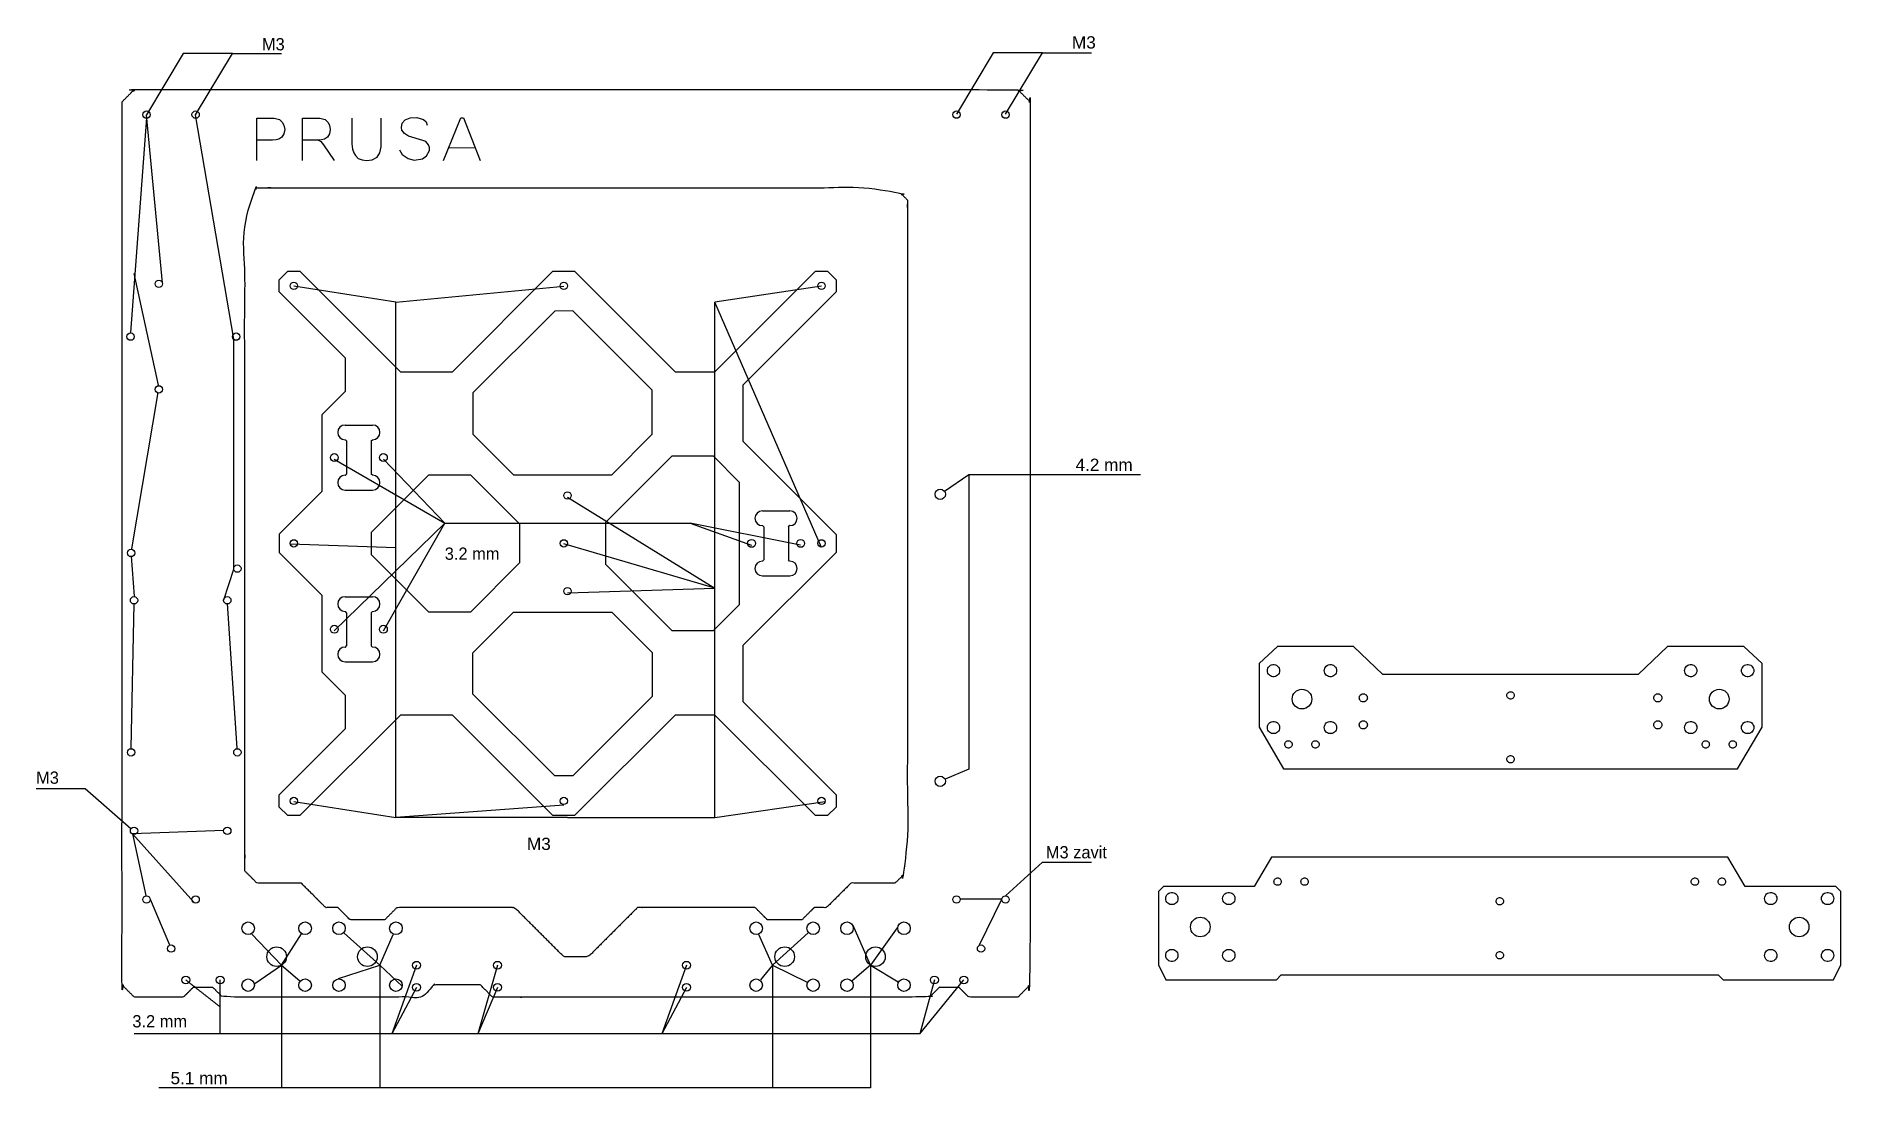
# Model space of a CAD drawing. Header units: millimetres. Extents: x -35 to 700, y -37 to 392.
import ezdxf

# ---------------------------------------------------------------- set-up
doc = ezdxf.new("R2010")
doc.units = ezdxf.units.MM
doc.header["$MEASUREMENT"] = 0
doc.layers.get('0').update_dxf_attribs({"true_color": 0xffffff})
doc.layers.add('diry a zavity', color=5, linetype='Continuous', lineweight=25, true_color=0x0000ff)
doc.layers.add('M3', color=3, linetype='Continuous', lineweight=25, true_color=0x00ff00)
doc.styles.get("Standard").update_dxf_attribs({"font": ''})
doc.styles.add('textstyle0', font='')
doc.styles.add('textstyle1', font='')
doc.styles.add('textstyle10', font='')
doc.styles.add('textstyle11', font='')
doc.styles.add('textstyle12', font='')
doc.styles.add('textstyle2', font='')
doc.styles.add('textstyle3', font='')
doc.styles.add('textstyle4', font='')
doc.styles.add('textstyle9', font='')
doc.styles.get('Standard').set_extended_font_data('txt')
doc.styles.get('textstyle0').set_extended_font_data('standard')
doc.styles.get('textstyle1').set_extended_font_data('standard')
doc.styles.get('textstyle10').set_extended_font_data('standard')
doc.styles.get('textstyle11').set_extended_font_data('standard')
doc.styles.get('textstyle12').set_extended_font_data('standard')
doc.styles.get('textstyle2').set_extended_font_data('standard')
doc.styles.get('textstyle3').set_extended_font_data('standard')
doc.styles.get('textstyle4').set_extended_font_data('standard')
doc.styles.get('textstyle9').set_extended_font_data('standard')
doc.dimstyles.get("Standard").update_dxf_attribs({"dimtxt": 0.18, "dimasz": 0.18, "dimexe": 0.18, "dimexo": 0.0625, "dimgap": 0.09, "dimtad": 1, "dimtxsty": 'Standard', "dimcen": 2.5, "dimadec": 0, "dimazin": 0, "dimtfac": 1, "dimtmove": 0, "dimatfit": 3, "dimfxl": 1, "dimarcsym": 0})

msp = doc.modelspace()

# ---------------------------------------------------------------- texts
at = {"layer": 'diry a zavity', "color": 3, "true_color": 0x00ff00, "char_height": 5, "width": 30.3916, "attachment_point": 1, "line_spacing_factor": 0.963855}
for s, insert, style in [('\\ftextstyle5;M3', (57, 391), 'textstyle12'), ('\\fHelvetica;M3', (387.05, 391.75), 'textstyle2'), ('\\ftextstyle4;M3', (-35, 92), 'textstyle11'), ('\\fHelvetica;M3', (165, 65), 'textstyle3')]:
    msp.add_mtext(s, dxfattribs=dict(at, insert=insert, style=style))
at = {"layer": 'diry a zavity', "char_height": 5, "attachment_point": 1, "line_spacing_factor": 0.963855}
for s, insert, width, style in [('\\fHelvetica;4.2 mm', (388.5, 219.55), 27.741, 'textstyle0'), ('\\ftextstyle1;3.2 mm', (131.5, 183.31), 27.741, 'textstyle4'), ('\\ftextstyle3;M3 zavit', (376.4, 61.59), 30.3916, 'textstyle10'), ('\\ftextstyle2;3.2 mm', (4.21, -7.32), 27.741, 'textstyle9'), ('\\fHelvetica;5.1 mm', (19.78, -30.48), 27.6807, 'textstyle1')]:
    msp.add_mtext(s, dxfattribs=dict(at, insert=insert, width=width, style=style))

# ---------------------------------------------------------------- linework, layer by layer
for p, q in [((143.93, 346.2), (133.08, 346.19)), ((64, 292.49), (67.51, 296)), ((67.51, 296), (72.49, 296)), ((72.49, 296), (113.49, 255)), ((134.6, 255), (175.6, 296)), ((175.6, 296), (184.4, 296)), ((184.4, 296), (225.4, 255)), ((241.51, 255), (282.51, 296)), ((282.51, 296), (287.49, 296)), ((287.49, 296), (291, 292.49)), ((64, 287.51), (64, 292.49)), ((91, 260.51), (64, 287.51)), ((291, 287.51), (253, 249.51)), ((291, 292.49), (291, 287.51)), ((176.32, 279.73), (143, 246.42)), ((183.68, 279.75), (176.32, 279.73)), ((216, 247.43), (183.68, 279.75)), ((91, 247), (91, 260.51)), ((113.49, 255), (134.6, 255)), ((225.4, 255), (241.51, 255)), ((81.5, 237.5), (91, 247)), ((143, 246.42), (143, 229.57)), ((216, 229.49), (216, 247.43)), ((253, 249.51), (253, 226.67)), ((81.5, 206.24), (81.5, 237.5)), ((90.9, 233.25), (102.1, 233.25)), ((143, 229.57), (159.57, 213)), ((199.51, 213), (216, 229.49)), ((90.9, 227.25), (91, 227.25)), ((91.5, 226.75), (91, 227.25)), ((91.5, 226.75), (91.5, 213.25)), ((101.5, 226.75), (102, 227.25)), ((101.5, 226.75), (101.5, 213.25)), ((102.1, 227.25), (102, 227.25)), ((253, 226.67), (291, 188.67)), ((91, 212.75), (91.5, 213.25)), ((102, 212.75), (101.5, 213.25)), ((224.01, 220.53), (197, 193.51)), ((240.99, 220.53), (224.01, 220.53)), ((251.5, 210.01), (240.99, 220.53)), ((64, 188.74), (81.5, 206.24)), ((90.9, 212.75), (91, 212.75)), ((90.9, 206.75), (102.1, 206.75)), ((101.5, 189.5), (125, 213)), ((102.1, 212.75), (102, 212.75)), ((125, 213), (141.98, 213)), ((141.98, 213), (162, 192.98)), ((159.57, 213), (199.51, 213)), ((251.5, 210.01), (251.5, 159.99)), ((162, 192.98), (162, 177.02)), ((197, 193.51), (197, 176.49)), ((260.9, 198.25), (272.1, 198.25)), ((260.9, 192.25), (261, 192.25)), ((261.5, 191.75), (261, 192.25)), ((261.5, 191.75), (261.5, 178.25)), ((271.5, 191.75), (272, 192.25)), ((271.5, 191.75), (271.5, 178.25)), ((272.1, 192.25), (272, 192.25)), ((64, 188.74), (64, 181.26)), ((101.5, 189.5), (101.5, 180.5)), ((291, 188.67), (291, 181.33)), ((81.5, 163.76), (64, 181.26)), ((125, 157), (101.5, 180.5)), ((162, 177.02), (141.98, 157)), ((197, 176.49), (224.01, 149.47)), ((291, 181.33), (253, 143.33)), ((260.9, 177.75), (261, 177.75)), ((261, 177.75), (261.5, 178.25)), ((272, 177.75), (271.5, 178.25)), ((272.1, 177.75), (272, 177.75)), ((260.9, 171.75), (272.1, 171.75)), ((81.5, 132.5), (81.5, 163.76)), ((90.9, 163.25), (102.1, 163.25)), ((90.9, 157.25), (91, 157.25)), ((91.5, 156.75), (91, 157.25)), ((91.5, 156.75), (91.5, 143.25)), ((101.5, 156.75), (102, 157.25)), ((101.5, 156.75), (101.5, 143.25)), ((102.1, 157.25), (102, 157.25)), ((141.98, 157), (125, 157)), ((143, 140.43), (159.57, 157)), ((159.57, 157), (199.51, 157)), ((199.51, 157), (216, 140.51)), ((240.99, 149.47), (251.5, 159.99)), ((224.01, 149.47), (240.99, 149.47)), ((90.9, 142.75), (91, 142.75)), ((91, 142.75), (91.5, 143.25)), ((102, 142.75), (101.5, 143.25)), ((102.1, 142.75), (102, 142.75)), ((143, 123.58), (143, 140.43)), ((216, 140.51), (216, 122.57)), ((253, 143.33), (253, 120.49)), ((470.75, 143.03), (463.25, 136.03)), ((501.75, 143.03), (470.75, 143.03)), ((513.75, 131.53), (501.75, 143.03)), ((629.75, 143.03), (617.75, 131.53)), ((660.75, 143.03), (629.75, 143.03)), ((668.25, 136.03), (660.75, 143.03)), ((91, 123), (81.5, 132.5)), ((90.9, 136.75), (102.1, 136.75)), ((463.25, 136.03), (463.25, 110.03)), ((466.65, 133.13), (466.7, 133.65)), ((466.7, 132.61), (466.65, 133.13)), ((466.7, 133.65), (466.86, 134.14)), ((466.86, 132.11), (466.7, 132.61)), ((466.86, 134.14), (467.13, 134.6)), ((467.13, 134.6), (467.48, 134.98)), ((467.48, 134.98), (467.9, 135.29)), ((467.9, 135.29), (468.38, 135.5)), ((468.38, 135.5), (468.89, 135.61)), ((468.89, 135.61), (469.41, 135.61)), ((469.41, 135.61), (469.92, 135.5)), ((469.92, 135.5), (470.4, 135.29)), ((470.4, 135.29), (470.82, 134.98)), ((470.82, 134.98), (471.17, 134.6)), ((471.17, 134.6), (471.43, 134.14)), ((471.43, 134.14), (471.59, 133.65)), ((471.59, 132.61), (471.43, 132.11)), ((471.59, 133.65), (471.65, 133.13)), ((471.65, 133.13), (471.59, 132.61)), ((489.85, 133.13), (489.9, 133.65)), ((489.9, 132.61), (489.85, 133.13)), ((489.9, 133.65), (490.06, 134.14)), ((490.06, 132.11), (489.9, 132.61)), ((490.06, 134.14), (490.33, 134.6)), ((490.33, 134.6), (490.68, 134.98)), ((490.68, 134.98), (491.1, 135.29)), ((491.1, 135.29), (491.58, 135.5)), ((491.58, 135.5), (492.09, 135.61)), ((492.09, 135.61), (492.61, 135.61)), ((492.61, 135.61), (493.12, 135.5)), ((493.12, 135.5), (493.6, 135.29)), ((493.6, 135.29), (494.02, 134.98)), ((494.02, 134.98), (494.37, 134.6)), ((494.37, 134.6), (494.63, 134.14)), ((494.63, 134.14), (494.79, 133.65)), ((494.79, 132.61), (494.63, 132.11)), ((494.79, 133.65), (494.85, 133.13)), ((494.85, 133.13), (494.79, 132.61)), ((636.65, 133.13), (636.7, 133.65)), ((636.7, 132.61), (636.65, 133.13)), ((636.7, 133.65), (636.86, 134.14)), ((636.86, 132.11), (636.7, 132.61)), ((636.86, 134.14), (637.13, 134.6)), ((637.13, 134.6), (637.48, 134.98)), ((637.48, 134.98), (637.9, 135.29)), ((637.9, 135.29), (638.38, 135.5)), ((638.38, 135.5), (638.89, 135.61)), ((638.89, 135.61), (639.41, 135.61)), ((639.41, 135.61), (639.92, 135.5)), ((639.92, 135.5), (640.4, 135.29)), ((640.4, 135.29), (640.82, 134.98)), ((640.82, 134.98), (641.17, 134.6)), ((641.17, 134.6), (641.43, 134.14)), ((641.43, 134.14), (641.59, 133.65)), ((641.59, 132.61), (641.43, 132.11)), ((641.59, 133.65), (641.65, 133.13)), ((641.65, 133.13), (641.59, 132.61)), ((659.85, 133.13), (659.9, 133.65)), ((659.9, 132.61), (659.85, 133.13)), ((659.9, 133.65), (660.06, 134.14)), ((660.06, 132.11), (659.9, 132.61)), ((660.06, 134.14), (660.33, 134.6)), ((660.33, 134.6), (660.68, 134.98)), ((660.68, 134.98), (661.1, 135.29)), ((661.1, 135.29), (661.58, 135.5)), ((661.58, 135.5), (662.09, 135.61)), ((662.09, 135.61), (662.61, 135.61)), ((662.61, 135.61), (663.12, 135.5)), ((663.12, 135.5), (663.6, 135.29)), ((663.6, 135.29), (664.02, 134.98)), ((664.02, 134.98), (664.37, 134.6)), ((664.37, 134.6), (664.63, 134.14)), ((664.63, 134.14), (664.79, 133.65)), ((664.79, 132.61), (664.63, 132.11)), ((664.79, 133.65), (664.85, 133.13)), ((664.85, 133.13), (664.79, 132.61)), ((668.25, 110.03), (668.25, 136.03)), ((467.13, 131.66), (466.86, 132.11)), ((467.48, 131.27), (467.13, 131.66)), ((467.9, 130.96), (467.48, 131.27)), ((468.38, 130.75), (467.9, 130.96)), ((468.89, 130.64), (468.38, 130.75)), ((469.41, 130.64), (468.89, 130.64)), ((469.92, 130.75), (469.41, 130.64)), ((470.4, 130.96), (469.92, 130.75)), ((470.82, 131.27), (470.4, 130.96)), ((471.17, 131.66), (470.82, 131.27)), ((471.43, 132.11), (471.17, 131.66)), ((490.33, 131.66), (490.06, 132.11)), ((490.68, 131.27), (490.33, 131.66)), ((491.1, 130.96), (490.68, 131.27)), ((491.58, 130.75), (491.1, 130.96)), ((492.09, 130.64), (491.58, 130.75)), ((492.61, 130.64), (492.09, 130.64)), ((493.12, 130.75), (492.61, 130.64)), ((493.6, 130.96), (493.12, 130.75)), ((494.02, 131.27), (493.6, 130.96)), ((494.37, 131.66), (494.02, 131.27)), ((494.63, 132.11), (494.37, 131.66)), ((617.75, 131.53), (513.75, 131.53)), ((637.13, 131.66), (636.86, 132.11)), ((637.48, 131.27), (637.13, 131.66)), ((637.9, 130.96), (637.48, 131.27)), ((638.38, 130.75), (637.9, 130.96)), ((638.89, 130.64), (638.38, 130.75)), ((639.41, 130.64), (638.89, 130.64)), ((639.92, 130.75), (639.41, 130.64)), ((640.4, 130.96), (639.92, 130.75)), ((640.82, 131.27), (640.4, 130.96)), ((641.17, 131.66), (640.82, 131.27)), ((641.43, 132.11), (641.17, 131.66)), ((660.33, 131.66), (660.06, 132.11)), ((660.68, 131.27), (660.33, 131.66)), ((661.1, 130.96), (660.68, 131.27)), ((661.58, 130.75), (661.1, 130.96)), ((662.09, 130.64), (661.58, 130.75)), ((662.61, 130.64), (662.09, 130.64)), ((663.12, 130.75), (662.61, 130.64)), ((663.6, 130.96), (663.12, 130.75)), ((664.02, 131.27), (663.6, 130.96)), ((664.37, 131.66), (664.02, 131.27)), ((664.63, 132.11), (664.37, 131.66)), ((91, 109.49), (91, 123)), ((176.32, 90.27), (143, 123.58)), ((216, 122.57), (183.68, 90.25)), ((253, 120.49), (291, 82.49)), ((504.1, 122.03), (504.13, 122.37)), ((504.13, 121.68), (504.1, 122.03)), ((504.13, 122.37), (504.24, 122.7)), ((504.24, 121.35), (504.13, 121.68)), ((504.24, 122.7), (504.41, 123)), ((504.41, 121.06), (504.24, 121.35)), ((504.41, 123), (504.64, 123.25)), ((504.64, 120.8), (504.41, 121.06)), ((504.64, 123.25), (504.92, 123.45)), ((504.92, 120.6), (504.64, 120.8)), ((504.92, 123.45), (505.24, 123.6)), ((505.24, 120.46), (504.92, 120.6)), ((505.24, 123.6), (505.58, 123.67)), ((505.58, 120.38), (505.24, 120.46)), ((505.58, 123.67), (505.92, 123.67)), ((505.92, 120.38), (505.58, 120.38)), ((505.92, 123.67), (506.26, 123.6)), ((506.26, 120.46), (505.92, 120.38)), ((506.26, 123.6), (506.57, 123.45)), ((506.57, 120.6), (506.26, 120.46)), ((506.57, 123.45), (506.85, 123.25)), ((506.85, 120.8), (506.57, 120.6)), ((506.85, 123.25), (507.08, 123)), ((507.08, 121.06), (506.85, 120.8)), ((507.08, 123), (507.26, 122.7)), ((507.26, 121.35), (507.08, 121.06)), ((507.26, 122.7), (507.36, 122.37)), ((507.36, 121.68), (507.26, 121.35)), ((507.36, 122.37), (507.4, 122.03)), ((507.4, 122.03), (507.36, 121.68)), ((564.25, 123.03), (564.28, 123.34)), ((564.28, 122.71), (564.25, 123.03)), ((564.28, 123.34), (564.38, 123.64)), ((564.38, 122.42), (564.28, 122.71)), ((564.38, 123.64), (564.54, 123.91)), ((564.54, 122.14), (564.38, 122.42)), ((564.54, 123.91), (564.74, 124.14)), ((564.74, 121.91), (564.54, 122.14)), ((564.74, 124.14), (565, 124.32)), ((565, 121.73), (564.74, 121.91)), ((565, 124.32), (565.29, 124.45)), ((565.29, 121.6), (565, 121.73)), ((565.29, 124.45), (565.59, 124.52)), ((565.59, 121.53), (565.29, 121.6)), ((565.59, 124.52), (565.91, 124.52)), ((565.91, 121.53), (565.59, 121.53)), ((565.91, 124.52), (566.21, 124.45)), ((566.21, 121.6), (565.91, 121.53)), ((566.21, 124.45), (566.5, 124.32)), ((566.5, 121.73), (566.21, 121.6)), ((566.5, 124.32), (566.75, 124.14)), ((566.75, 121.91), (566.5, 121.73)), ((566.75, 124.14), (566.96, 123.91)), ((566.96, 122.14), (566.75, 121.91)), ((566.96, 123.91), (567.12, 123.64)), ((567.12, 122.42), (566.96, 122.14)), ((567.12, 123.64), (567.22, 123.34)), ((567.22, 122.71), (567.12, 122.42)), ((567.22, 123.34), (567.25, 123.03)), ((567.25, 123.03), (567.22, 122.71)), ((624.1, 122.03), (624.13, 122.37)), ((624.13, 121.68), (624.1, 122.03)), ((624.13, 122.37), (624.24, 122.7)), ((624.24, 121.35), (624.13, 121.68)), ((624.24, 122.7), (624.41, 123)), ((624.41, 121.06), (624.24, 121.35)), ((624.41, 123), (624.64, 123.25)), ((624.64, 120.8), (624.41, 121.06)), ((624.64, 123.25), (624.92, 123.45)), ((624.92, 120.6), (624.64, 120.8)), ((624.92, 123.45), (625.24, 123.6)), ((625.24, 120.46), (624.92, 120.6)), ((625.24, 123.6), (625.58, 123.67)), ((625.58, 120.38), (625.24, 120.46)), ((625.58, 123.67), (625.92, 123.67)), ((625.92, 120.38), (625.58, 120.38)), ((625.92, 123.67), (626.26, 123.6)), ((626.26, 120.46), (625.92, 120.38)), ((626.26, 123.6), (626.57, 123.45)), ((626.57, 120.6), (626.26, 120.46)), ((626.57, 123.45), (626.85, 123.25)), ((626.85, 120.8), (626.57, 120.6)), ((626.85, 123.25), (627.08, 123)), ((627.08, 121.06), (626.85, 120.8)), ((627.08, 123), (627.26, 122.7)), ((627.26, 121.35), (627.08, 121.06)), ((627.26, 122.7), (627.36, 122.37)), ((627.36, 121.68), (627.26, 121.35)), ((627.36, 122.37), (627.4, 122.03)), ((627.4, 122.03), (627.36, 121.68)), ((113.49, 115), (72.49, 74)), ((134.6, 115), (113.49, 115)), ((175.6, 74), (134.6, 115)), ((225.4, 115), (184.4, 74)), ((241.51, 115), (225.4, 115)), ((282.51, 74), (241.51, 115)), ((466.65, 109.93), (466.7, 110.45)), ((466.7, 110.45), (466.86, 110.94)), ((466.86, 110.94), (467.13, 111.4)), ((467.13, 111.4), (467.48, 111.78)), ((467.48, 111.78), (467.9, 112.09)), ((467.9, 112.09), (468.38, 112.3)), ((468.38, 112.3), (468.89, 112.41)), ((468.89, 112.41), (469.41, 112.41)), ((469.41, 112.41), (469.92, 112.3)), ((469.92, 112.3), (470.4, 112.09)), ((470.4, 112.09), (470.82, 111.78)), ((470.82, 111.78), (471.17, 111.4)), ((471.17, 111.4), (471.43, 110.94)), ((471.43, 110.94), (471.59, 110.45)), ((471.59, 110.45), (471.65, 109.93)), ((489.85, 109.93), (489.9, 110.45)), ((489.9, 110.45), (490.06, 110.94)), ((490.06, 110.94), (490.33, 111.4)), ((490.33, 111.4), (490.68, 111.78)), ((490.68, 111.78), (491.1, 112.09)), ((491.1, 112.09), (491.58, 112.3)), ((491.58, 112.3), (492.09, 112.41)), ((492.09, 112.41), (492.61, 112.41)), ((492.61, 112.41), (493.12, 112.3)), ((493.12, 112.3), (493.6, 112.09)), ((493.6, 112.09), (494.02, 111.78)), ((494.02, 111.78), (494.37, 111.4)), ((494.37, 111.4), (494.63, 110.94)), ((494.63, 110.94), (494.79, 110.45)), ((494.79, 110.45), (494.85, 109.93)), ((504.1, 111.03), (504.13, 111.37)), ((504.13, 110.68), (504.1, 111.03)), ((504.13, 111.37), (504.24, 111.7)), ((504.24, 110.35), (504.13, 110.68)), ((504.24, 111.7), (504.41, 112)), ((504.41, 110.06), (504.24, 110.35)), ((504.41, 112), (504.64, 112.25)), ((504.64, 112.25), (504.92, 112.45)), ((504.92, 112.45), (505.24, 112.6)), ((505.24, 112.6), (505.58, 112.67)), ((505.58, 112.67), (505.92, 112.67)), ((505.92, 112.67), (506.26, 112.6)), ((506.26, 112.6), (506.57, 112.45)), ((506.57, 112.45), (506.85, 112.25)), ((506.85, 112.25), (507.08, 112)), ((507.08, 112), (507.26, 111.7)), ((507.26, 110.35), (507.08, 110.06)), ((507.26, 111.7), (507.36, 111.37)), ((507.36, 110.68), (507.26, 110.35)), ((507.36, 111.37), (507.4, 111.03)), ((507.4, 111.03), (507.36, 110.68)), ((624.1, 111.03), (624.13, 111.37)), ((624.13, 110.68), (624.1, 111.03)), ((624.13, 111.37), (624.24, 111.7)), ((624.24, 110.35), (624.13, 110.68)), ((624.24, 111.7), (624.41, 112)), ((624.41, 110.06), (624.24, 110.35)), ((624.41, 112), (624.64, 112.25)), ((624.64, 112.25), (624.92, 112.45)), ((624.92, 112.45), (625.24, 112.6)), ((625.24, 112.6), (625.58, 112.67)), ((625.58, 112.67), (625.92, 112.67)), ((625.92, 112.67), (626.26, 112.6)), ((626.26, 112.6), (626.57, 112.45)), ((626.57, 112.45), (626.85, 112.25)), ((626.85, 112.25), (627.08, 112)), ((627.08, 112), (627.26, 111.7)), ((627.26, 110.35), (627.08, 110.06)), ((627.26, 111.7), (627.36, 111.37)), ((627.36, 110.68), (627.26, 110.35)), ((627.36, 111.37), (627.4, 111.03)), ((627.4, 111.03), (627.36, 110.68)), ((636.65, 109.93), (636.7, 110.45)), ((636.7, 110.45), (636.86, 110.94)), ((636.86, 110.94), (637.13, 111.4)), ((637.13, 111.4), (637.48, 111.78)), ((637.48, 111.78), (637.9, 112.09)), ((637.9, 112.09), (638.38, 112.3)), ((638.38, 112.3), (638.89, 112.41)), ((638.89, 112.41), (639.41, 112.41)), ((639.41, 112.41), (639.92, 112.3)), ((639.92, 112.3), (640.4, 112.09)), ((640.4, 112.09), (640.82, 111.78)), ((640.82, 111.78), (641.17, 111.4)), ((641.17, 111.4), (641.43, 110.94)), ((641.43, 110.94), (641.59, 110.45)), ((641.59, 110.45), (641.65, 109.93)), ((659.85, 109.93), (659.9, 110.45)), ((659.9, 110.45), (660.06, 110.94)), ((660.06, 110.94), (660.33, 111.4)), ((660.33, 111.4), (660.68, 111.78)), ((660.68, 111.78), (661.1, 112.09)), ((661.1, 112.09), (661.58, 112.3)), ((661.58, 112.3), (662.09, 112.41)), ((662.09, 112.41), (662.61, 112.41)), ((662.61, 112.41), (663.12, 112.3)), ((663.12, 112.3), (663.6, 112.09)), ((663.6, 112.09), (664.02, 111.78)), ((664.02, 111.78), (664.37, 111.4)), ((664.37, 111.4), (664.63, 110.94)), ((664.63, 110.94), (664.79, 110.45)), ((664.79, 110.45), (664.85, 109.93)), ((64, 82.49), (91, 109.49)), ((463.25, 110.03), (473.25, 93.03)), ((466.7, 109.41), (466.65, 109.93)), ((466.86, 108.91), (466.7, 109.41)), ((467.13, 108.46), (466.86, 108.91)), ((467.48, 108.07), (467.13, 108.46)), ((467.9, 107.76), (467.48, 108.07)), ((468.38, 107.55), (467.9, 107.76)), ((468.89, 107.44), (468.38, 107.55)), ((469.41, 107.44), (468.89, 107.44)), ((469.92, 107.55), (469.41, 107.44)), ((470.4, 107.76), (469.92, 107.55)), ((470.82, 108.07), (470.4, 107.76)), ((471.17, 108.46), (470.82, 108.07)), ((471.43, 108.91), (471.17, 108.46)), ((471.59, 109.41), (471.43, 108.91)), ((471.65, 109.93), (471.59, 109.41)), ((473.75, 103.03), (473.78, 103.34)), ((473.78, 102.71), (473.75, 103.03)), ((473.78, 103.34), (473.88, 103.64)), ((473.88, 103.64), (474.04, 103.91)), ((474.04, 103.91), (474.24, 104.14)), ((474.24, 104.14), (474.5, 104.32)), ((474.5, 104.32), (474.79, 104.45)), ((474.79, 104.45), (475.09, 104.52)), ((475.09, 104.52), (475.41, 104.52)), ((475.41, 104.52), (475.71, 104.45)), ((475.71, 104.45), (476, 104.32)), ((476, 104.32), (476.25, 104.14)), ((476.25, 104.14), (476.46, 103.91)), ((476.46, 103.91), (476.62, 103.64)), ((476.62, 103.64), (476.72, 103.34)), ((476.72, 103.34), (476.75, 103.03)), ((476.75, 103.03), (476.72, 102.71)), ((484.75, 103.03), (484.78, 103.34)), ((484.78, 102.71), (484.75, 103.03)), ((484.78, 103.34), (484.88, 103.64)), ((484.88, 103.64), (485.04, 103.91)), ((485.04, 103.91), (485.24, 104.14)), ((485.24, 104.14), (485.5, 104.32)), ((485.5, 104.32), (485.79, 104.45)), ((485.79, 104.45), (486.09, 104.52)), ((486.09, 104.52), (486.41, 104.52)), ((486.41, 104.52), (486.71, 104.45)), ((486.71, 104.45), (487, 104.32)), ((487, 104.32), (487.25, 104.14)), ((487.25, 104.14), (487.46, 103.91)), ((487.46, 103.91), (487.62, 103.64)), ((487.62, 103.64), (487.72, 103.34)), ((487.72, 103.34), (487.75, 103.03)), ((487.75, 103.03), (487.72, 102.71)), ((489.9, 109.41), (489.85, 109.93)), ((490.06, 108.91), (489.9, 109.41)), ((490.33, 108.46), (490.06, 108.91)), ((490.68, 108.07), (490.33, 108.46)), ((491.1, 107.76), (490.68, 108.07)), ((491.58, 107.55), (491.1, 107.76)), ((492.09, 107.44), (491.58, 107.55)), ((492.61, 107.44), (492.09, 107.44)), ((493.12, 107.55), (492.61, 107.44)), ((493.6, 107.76), (493.12, 107.55)), ((494.02, 108.07), (493.6, 107.76)), ((494.37, 108.46), (494.02, 108.07)), ((494.63, 108.91), (494.37, 108.46)), ((494.79, 109.41), (494.63, 108.91)), ((494.85, 109.93), (494.79, 109.41)), ((504.64, 109.8), (504.41, 110.06)), ((504.92, 109.6), (504.64, 109.8)), ((505.24, 109.46), (504.92, 109.6)), ((505.58, 109.38), (505.24, 109.46)), ((505.92, 109.38), (505.58, 109.38)), ((506.26, 109.46), (505.92, 109.38)), ((506.57, 109.6), (506.26, 109.46)), ((506.85, 109.8), (506.57, 109.6)), ((507.08, 110.06), (506.85, 109.8)), ((624.64, 109.8), (624.41, 110.06)), ((624.92, 109.6), (624.64, 109.8)), ((625.24, 109.46), (624.92, 109.6)), ((625.58, 109.38), (625.24, 109.46)), ((625.92, 109.38), (625.58, 109.38)), ((626.26, 109.46), (625.92, 109.38)), ((626.57, 109.6), (626.26, 109.46)), ((626.85, 109.8), (626.57, 109.6)), ((627.08, 110.06), (626.85, 109.8)), ((636.7, 109.41), (636.65, 109.93)), ((636.86, 108.91), (636.7, 109.41)), ((637.13, 108.46), (636.86, 108.91)), ((637.48, 108.07), (637.13, 108.46)), ((637.9, 107.76), (637.48, 108.07)), ((638.38, 107.55), (637.9, 107.76)), ((638.89, 107.44), (638.38, 107.55)), ((639.41, 107.44), (638.89, 107.44)), ((639.92, 107.55), (639.41, 107.44)), ((640.4, 107.76), (639.92, 107.55)), ((640.82, 108.07), (640.4, 107.76)), ((641.17, 108.46), (640.82, 108.07)), ((641.43, 108.91), (641.17, 108.46)), ((641.59, 109.41), (641.43, 108.91)), ((641.65, 109.93), (641.59, 109.41)), ((643.75, 103.03), (643.78, 103.34)), ((643.78, 102.71), (643.75, 103.03)), ((643.78, 103.34), (643.88, 103.64)), ((643.88, 103.64), (644.04, 103.91)), ((644.04, 103.91), (644.24, 104.14)), ((644.24, 104.14), (644.5, 104.32)), ((644.5, 104.32), (644.79, 104.45)), ((644.79, 104.45), (645.09, 104.52)), ((645.09, 104.52), (645.41, 104.52)), ((645.41, 104.52), (645.71, 104.45)), ((645.71, 104.45), (646, 104.32)), ((646, 104.32), (646.25, 104.14)), ((646.25, 104.14), (646.46, 103.91)), ((646.46, 103.91), (646.62, 103.64)), ((646.62, 103.64), (646.72, 103.34)), ((646.72, 103.34), (646.75, 103.03)), ((646.75, 103.03), (646.72, 102.71)), ((654.75, 103.03), (654.78, 103.34)), ((654.78, 102.71), (654.75, 103.03)), ((654.78, 103.34), (654.88, 103.64)), ((654.88, 103.64), (655.04, 103.91)), ((655.04, 103.91), (655.24, 104.14)), ((655.24, 104.14), (655.5, 104.32)), ((655.5, 104.32), (655.79, 104.45)), ((655.79, 104.45), (656.09, 104.52)), ((656.09, 104.52), (656.41, 104.52)), ((656.41, 104.52), (656.71, 104.45)), ((656.71, 104.45), (657, 104.32)), ((657, 104.32), (657.25, 104.14)), ((657.25, 104.14), (657.46, 103.91)), ((657.46, 103.91), (657.62, 103.64)), ((657.62, 103.64), (657.72, 103.34)), ((657.72, 103.34), (657.75, 103.03)), ((657.75, 103.03), (657.72, 102.71)), ((658.25, 93.03), (668.25, 110.03)), ((659.9, 109.41), (659.85, 109.93)), ((660.06, 108.91), (659.9, 109.41)), ((660.33, 108.46), (660.06, 108.91)), ((660.68, 108.07), (660.33, 108.46)), ((661.1, 107.76), (660.68, 108.07)), ((661.58, 107.55), (661.1, 107.76)), ((662.09, 107.44), (661.58, 107.55)), ((662.61, 107.44), (662.09, 107.44)), ((663.12, 107.55), (662.61, 107.44)), ((663.6, 107.76), (663.12, 107.55)), ((664.02, 108.07), (663.6, 107.76)), ((664.37, 108.46), (664.02, 108.07)), ((664.63, 108.91), (664.37, 108.46)), ((664.79, 109.41), (664.63, 108.91)), ((664.85, 109.93), (664.79, 109.41)), ((473.88, 102.42), (473.78, 102.71)), ((474.04, 102.14), (473.88, 102.42)), ((474.24, 101.91), (474.04, 102.14)), ((474.5, 101.73), (474.24, 101.91)), ((474.79, 101.6), (474.5, 101.73)), ((475.09, 101.53), (474.79, 101.6)), ((475.41, 101.53), (475.09, 101.53)), ((475.71, 101.6), (475.41, 101.53)), ((476, 101.73), (475.71, 101.6)), ((476.25, 101.91), (476, 101.73)), ((476.46, 102.14), (476.25, 101.91)), ((476.62, 102.42), (476.46, 102.14)), ((476.72, 102.71), (476.62, 102.42)), ((484.88, 102.42), (484.78, 102.71)), ((485.04, 102.14), (484.88, 102.42)), ((485.24, 101.91), (485.04, 102.14)), ((485.5, 101.73), (485.24, 101.91)), ((485.79, 101.6), (485.5, 101.73)), ((486.09, 101.53), (485.79, 101.6)), ((486.41, 101.53), (486.09, 101.53)), ((486.71, 101.6), (486.41, 101.53)), ((487, 101.73), (486.71, 101.6)), ((487.25, 101.91), (487, 101.73)), ((487.46, 102.14), (487.25, 101.91)), ((487.62, 102.42), (487.46, 102.14)), ((487.72, 102.71), (487.62, 102.42)), ((564.25, 97.03), (564.28, 97.34)), ((564.28, 96.71), (564.25, 97.03)), ((564.28, 97.34), (564.38, 97.64)), ((564.38, 96.42), (564.28, 96.71)), ((564.38, 97.64), (564.54, 97.91)), ((564.54, 96.14), (564.38, 96.42)), ((564.54, 97.91), (564.74, 98.14)), ((564.74, 95.91), (564.54, 96.14)), ((564.74, 98.14), (565, 98.32)), ((565, 95.73), (564.74, 95.91)), ((565, 98.32), (565.29, 98.45)), ((565.29, 95.6), (565, 95.73)), ((565.29, 98.45), (565.59, 98.52)), ((565.59, 95.53), (565.29, 95.6)), ((565.59, 98.52), (565.91, 98.52)), ((565.91, 98.52), (566.21, 98.45)), ((566.21, 95.6), (565.91, 95.53)), ((566.21, 98.45), (566.5, 98.32)), ((566.5, 95.73), (566.21, 95.6)), ((566.5, 98.32), (566.75, 98.14)), ((566.75, 95.91), (566.5, 95.73)), ((566.75, 98.14), (566.96, 97.91)), ((566.96, 96.14), (566.75, 95.91)), ((566.96, 97.91), (567.12, 97.64)), ((567.12, 96.42), (566.96, 96.14)), ((567.12, 97.64), (567.22, 97.34)), ((567.22, 96.71), (567.12, 96.42)), ((567.22, 97.34), (567.25, 97.03)), ((567.25, 97.03), (567.22, 96.71)), ((643.88, 102.42), (643.78, 102.71)), ((644.04, 102.14), (643.88, 102.42)), ((644.24, 101.91), (644.04, 102.14)), ((644.5, 101.73), (644.24, 101.91)), ((644.79, 101.6), (644.5, 101.73)), ((645.09, 101.53), (644.79, 101.6)), ((645.41, 101.53), (645.09, 101.53)), ((645.71, 101.6), (645.41, 101.53)), ((646, 101.73), (645.71, 101.6)), ((646.25, 101.91), (646, 101.73)), ((646.46, 102.14), (646.25, 101.91)), ((646.62, 102.42), (646.46, 102.14)), ((646.72, 102.71), (646.62, 102.42)), ((654.88, 102.42), (654.78, 102.71)), ((655.04, 102.14), (654.88, 102.42)), ((655.24, 101.91), (655.04, 102.14)), ((655.5, 101.73), (655.24, 101.91)), ((655.79, 101.6), (655.5, 101.73)), ((656.09, 101.53), (655.79, 101.6)), ((656.41, 101.53), (656.09, 101.53)), ((656.71, 101.6), (656.41, 101.53)), ((657, 101.73), (656.71, 101.6)), ((657.25, 101.91), (657, 101.73)), ((657.46, 102.14), (657.25, 101.91)), ((657.62, 102.42), (657.46, 102.14)), ((657.72, 102.71), (657.62, 102.42)), ((183.68, 90.25), (176.32, 90.27)), ((473.25, 93.03), (658.25, 93.03)), ((565.91, 95.53), (565.59, 95.53)), ((64, 77.51), (64, 82.49)), ((291, 82.49), (291, 77.51)), ((67.51, 74), (64, 77.51)), ((72.49, 74), (67.51, 74)), ((184.4, 74), (175.6, 74)), ((287.49, 74), (282.51, 74)), ((291, 77.51), (287.49, 74)), ((468.33, 57.12), (461.33, 45.12)), ((654.33, 57.12), (468.33, 57.12)), ((661.33, 45.12), (654.33, 57.12)), ((424.33, 45.12), (422.33, 43.12)), ((461.33, 45.12), (424.33, 45.12)), ((469.33, 47.12), (469.37, 47.43)), ((469.37, 46.8), (469.33, 47.12)), ((469.37, 47.43), (469.46, 47.73)), ((469.46, 46.51), (469.37, 46.8)), ((469.46, 47.73), (469.62, 48)), ((469.62, 46.23), (469.46, 46.51)), ((469.62, 48), (469.83, 48.23)), ((469.83, 46), (469.62, 46.23)), ((469.83, 48.23), (470.08, 48.41)), ((470.08, 45.82), (469.83, 46)), ((470.08, 48.41), (470.37, 48.54)), ((470.37, 45.69), (470.08, 45.82)), ((470.37, 48.54), (470.68, 48.61)), ((470.68, 45.62), (470.37, 45.69)), ((470.68, 48.61), (470.99, 48.61)), ((470.99, 45.62), (470.68, 45.62)), ((470.99, 48.61), (471.3, 48.54)), ((471.3, 45.69), (470.99, 45.62)), ((471.3, 48.54), (471.58, 48.41)), ((471.58, 45.82), (471.3, 45.69)), ((471.58, 48.41), (471.84, 48.23)), ((471.84, 46), (471.58, 45.82)), ((471.84, 48.23), (472.05, 48)), ((472.05, 46.23), (471.84, 46)), ((472.05, 48), (472.2, 47.73)), ((472.2, 46.51), (472.05, 46.23)), ((472.2, 47.73), (472.3, 47.43)), ((472.3, 46.8), (472.2, 46.51)), ((472.3, 47.43), (472.33, 47.12)), ((472.33, 47.12), (472.3, 46.8)), ((480.33, 47.12), (480.37, 47.43)), ((480.37, 46.8), (480.33, 47.12)), ((480.37, 47.43), (480.46, 47.73)), ((480.46, 46.51), (480.37, 46.8)), ((480.46, 47.73), (480.62, 48)), ((480.62, 46.23), (480.46, 46.51)), ((480.62, 48), (480.83, 48.23)), ((480.83, 46), (480.62, 46.23)), ((480.83, 48.23), (481.08, 48.41)), ((481.08, 45.82), (480.83, 46)), ((481.08, 48.41), (481.37, 48.54)), ((481.37, 45.69), (481.08, 45.82)), ((481.37, 48.54), (481.68, 48.61)), ((481.68, 45.62), (481.37, 45.69)), ((481.68, 48.61), (481.99, 48.61)), ((481.99, 45.62), (481.68, 45.62)), ((481.99, 48.61), (482.3, 48.54)), ((482.3, 45.69), (481.99, 45.62)), ((482.3, 48.54), (482.58, 48.41)), ((482.58, 45.82), (482.3, 45.69)), ((482.58, 48.41), (482.84, 48.23)), ((482.84, 46), (482.58, 45.82)), ((482.84, 48.23), (483.05, 48)), ((483.05, 46.23), (482.84, 46)), ((483.05, 48), (483.2, 47.73)), ((483.2, 46.51), (483.05, 46.23)), ((483.2, 47.73), (483.3, 47.43)), ((483.3, 46.8), (483.2, 46.51)), ((483.3, 47.43), (483.33, 47.12)), ((483.33, 47.12), (483.3, 46.8)), ((639.33, 47.12), (639.37, 47.43)), ((639.37, 46.8), (639.33, 47.12)), ((639.37, 47.43), (639.46, 47.73)), ((639.46, 46.51), (639.37, 46.8)), ((639.46, 47.73), (639.62, 48)), ((639.62, 46.23), (639.46, 46.51)), ((639.62, 48), (639.83, 48.23)), ((639.83, 46), (639.62, 46.23)), ((639.83, 48.23), (640.08, 48.41)), ((640.08, 45.82), (639.83, 46)), ((640.08, 48.41), (640.37, 48.54)), ((640.37, 45.69), (640.08, 45.82)), ((640.37, 48.54), (640.68, 48.61)), ((640.68, 45.62), (640.37, 45.69)), ((640.68, 48.61), (640.99, 48.61)), ((640.99, 45.62), (640.68, 45.62)), ((640.99, 48.61), (641.3, 48.54)), ((641.3, 45.69), (640.99, 45.62)), ((641.3, 48.54), (641.58, 48.41)), ((641.58, 45.82), (641.3, 45.69)), ((641.58, 48.41), (641.84, 48.23)), ((641.84, 46), (641.58, 45.82)), ((641.84, 48.23), (642.05, 48)), ((642.05, 46.23), (641.84, 46)), ((642.05, 48), (642.2, 47.73)), ((642.2, 46.51), (642.05, 46.23)), ((642.2, 47.73), (642.3, 47.43)), ((642.3, 46.8), (642.2, 46.51)), ((642.3, 47.43), (642.33, 47.12)), ((642.33, 47.12), (642.3, 46.8)), ((650.33, 47.12), (650.37, 47.43)), ((650.37, 46.8), (650.33, 47.12)), ((650.37, 47.43), (650.46, 47.73)), ((650.46, 46.51), (650.37, 46.8)), ((650.46, 47.73), (650.62, 48)), ((650.62, 46.23), (650.46, 46.51)), ((650.62, 48), (650.83, 48.23)), ((650.83, 46), (650.62, 46.23)), ((650.83, 48.23), (651.08, 48.41)), ((651.08, 45.82), (650.83, 46)), ((651.08, 48.41), (651.37, 48.54)), ((651.37, 45.69), (651.08, 45.82)), ((651.37, 48.54), (651.68, 48.61)), ((651.68, 45.62), (651.37, 45.69)), ((651.68, 48.61), (651.99, 48.61)), ((651.99, 45.62), (651.68, 45.62)), ((651.99, 48.61), (652.3, 48.54)), ((652.3, 45.69), (651.99, 45.62)), ((652.3, 48.54), (652.58, 48.41)), ((652.58, 45.82), (652.3, 45.69)), ((652.58, 48.41), (652.84, 48.23)), ((652.84, 46), (652.58, 45.82)), ((652.84, 48.23), (653.05, 48)), ((653.05, 46.23), (652.84, 46)), ((653.05, 48), (653.2, 47.73)), ((653.2, 46.51), (653.05, 46.23)), ((653.2, 47.73), (653.3, 47.43)), ((653.3, 46.8), (653.2, 46.51)), ((653.3, 47.43), (653.33, 47.12)), ((653.33, 47.12), (653.3, 46.8)), ((698.33, 45.12), (661.33, 45.12)), ((700.33, 43.12), (698.33, 45.12)), ((422.33, 43.12), (422.33, 13.12)), ((425.23, 40.22), (425.29, 40.74)), ((425.29, 39.7), (425.23, 40.22)), ((425.29, 40.74), (425.45, 41.23)), ((425.45, 39.2), (425.29, 39.7)), ((425.45, 41.23), (425.71, 41.69)), ((425.71, 38.75), (425.45, 39.2)), ((425.71, 41.69), (426.06, 42.07)), ((426.06, 38.36), (425.71, 38.75)), ((426.06, 42.07), (426.48, 42.38)), ((426.48, 38.05), (426.06, 38.36)), ((426.48, 42.38), (426.96, 42.59)), ((426.96, 37.84), (426.48, 38.05)), ((426.96, 42.59), (427.47, 42.7)), ((427.47, 37.73), (426.96, 37.84)), ((427.47, 42.7), (427.99, 42.7)), ((427.99, 37.73), (427.47, 37.73)), ((427.99, 42.7), (428.51, 42.59)), ((428.51, 37.84), (427.99, 37.73)), ((428.51, 42.59), (428.98, 42.38)), ((428.98, 38.05), (428.51, 37.84)), ((428.98, 42.38), (429.41, 42.07)), ((429.41, 38.36), (428.98, 38.05)), ((429.41, 42.07), (429.76, 41.69)), ((429.76, 38.75), (429.41, 38.36)), ((429.76, 41.69), (430.02, 41.23)), ((430.02, 39.2), (429.76, 38.75)), ((430.02, 41.23), (430.18, 40.74)), ((430.18, 39.7), (430.02, 39.2)), ((430.18, 40.74), (430.23, 40.22)), ((430.23, 40.22), (430.18, 39.7)), ((448.43, 40.22), (448.49, 40.74)), ((448.49, 39.7), (448.43, 40.22)), ((448.49, 40.74), (448.65, 41.23)), ((448.65, 39.2), (448.49, 39.7)), ((448.65, 41.23), (448.91, 41.69)), ((448.91, 38.75), (448.65, 39.2)), ((448.91, 41.69), (449.26, 42.07)), ((449.26, 38.36), (448.91, 38.75)), ((449.26, 42.07), (449.68, 42.38)), ((449.68, 38.05), (449.26, 38.36)), ((449.68, 42.38), (450.16, 42.59)), ((450.16, 37.84), (449.68, 38.05)), ((450.16, 42.59), (450.67, 42.7)), ((450.67, 37.73), (450.16, 37.84)), ((450.67, 42.7), (451.19, 42.7)), ((451.19, 37.73), (450.67, 37.73)), ((451.19, 42.7), (451.71, 42.59)), ((451.71, 37.84), (451.19, 37.73)), ((451.71, 42.59), (452.18, 42.38)), ((452.18, 38.05), (451.71, 37.84)), ((452.18, 42.38), (452.61, 42.07)), ((452.61, 38.36), (452.18, 38.05)), ((452.61, 42.07), (452.96, 41.69)), ((452.96, 38.75), (452.61, 38.36)), ((452.96, 41.69), (453.22, 41.23)), ((453.22, 39.2), (452.96, 38.75)), ((453.22, 41.23), (453.38, 40.74)), ((453.38, 39.7), (453.22, 39.2)), ((453.38, 40.74), (453.43, 40.22)), ((453.43, 40.22), (453.38, 39.7)), ((559.83, 39.12), (559.87, 39.43)), ((559.87, 38.8), (559.83, 39.12)), ((559.87, 39.43), (559.96, 39.73)), ((559.96, 38.51), (559.87, 38.8)), ((559.96, 39.73), (560.12, 40)), ((560.12, 38.23), (559.96, 38.51)), ((560.12, 40), (560.33, 40.23)), ((560.33, 38), (560.12, 38.23)), ((560.33, 40.23), (560.58, 40.41)), ((560.58, 37.82), (560.33, 38)), ((560.58, 40.41), (560.87, 40.54)), ((560.87, 37.69), (560.58, 37.82)), ((560.87, 40.54), (561.18, 40.61)), ((561.18, 37.62), (560.87, 37.69)), ((561.18, 40.61), (561.49, 40.61)), ((561.49, 37.62), (561.18, 37.62)), ((561.49, 40.61), (561.8, 40.54)), ((561.8, 37.69), (561.49, 37.62)), ((561.8, 40.54), (562.08, 40.41)), ((562.08, 37.82), (561.8, 37.69)), ((562.08, 40.41), (562.34, 40.23)), ((562.34, 38), (562.08, 37.82)), ((562.34, 40.23), (562.55, 40)), ((562.55, 38.23), (562.34, 38)), ((562.55, 40), (562.7, 39.73)), ((562.7, 38.51), (562.55, 38.23)), ((562.7, 39.73), (562.8, 39.43)), ((562.8, 38.8), (562.7, 38.51)), ((562.8, 39.43), (562.83, 39.12)), ((562.83, 39.12), (562.8, 38.8)), ((669.23, 40.22), (669.29, 40.74)), ((669.29, 39.7), (669.23, 40.22)), ((669.29, 40.74), (669.45, 41.23)), ((669.45, 39.2), (669.29, 39.7)), ((669.45, 41.23), (669.71, 41.69)), ((669.71, 38.75), (669.45, 39.2)), ((669.71, 41.69), (670.06, 42.07)), ((670.06, 38.36), (669.71, 38.75)), ((670.06, 42.07), (670.48, 42.38)), ((670.48, 38.05), (670.06, 38.36)), ((670.48, 42.38), (670.96, 42.59)), ((670.96, 37.84), (670.48, 38.05)), ((670.96, 42.59), (671.47, 42.7)), ((671.47, 37.73), (670.96, 37.84)), ((671.47, 42.7), (671.99, 42.7)), ((671.99, 37.73), (671.47, 37.73)), ((671.99, 42.7), (672.51, 42.59)), ((672.51, 37.84), (671.99, 37.73)), ((672.51, 42.59), (672.98, 42.38)), ((672.98, 38.05), (672.51, 37.84)), ((672.98, 42.38), (673.41, 42.07)), ((673.41, 38.36), (672.98, 38.05)), ((673.41, 42.07), (673.76, 41.69)), ((673.76, 38.75), (673.41, 38.36)), ((673.76, 41.69), (674.02, 41.23)), ((674.02, 39.2), (673.76, 38.75)), ((674.02, 41.23), (674.18, 40.74)), ((674.18, 39.7), (674.02, 39.2)), ((674.18, 40.74), (674.23, 40.22)), ((674.23, 40.22), (674.18, 39.7)), ((692.43, 40.22), (692.49, 40.74)), ((692.49, 39.7), (692.43, 40.22)), ((692.49, 40.74), (692.65, 41.23)), ((692.65, 39.2), (692.49, 39.7)), ((692.65, 41.23), (692.91, 41.69)), ((692.91, 38.75), (692.65, 39.2)), ((692.91, 41.69), (693.26, 42.07)), ((693.26, 38.36), (692.91, 38.75)), ((693.26, 42.07), (693.68, 42.38)), ((693.68, 38.05), (693.26, 38.36)), ((693.68, 42.38), (694.16, 42.59)), ((694.16, 37.84), (693.68, 38.05)), ((694.16, 42.59), (694.67, 42.7)), ((694.67, 37.73), (694.16, 37.84)), ((694.67, 42.7), (695.19, 42.7)), ((695.19, 37.73), (694.67, 37.73)), ((695.19, 42.7), (695.71, 42.59)), ((695.71, 37.84), (695.19, 37.73)), ((695.71, 42.59), (696.18, 42.38)), ((696.18, 38.05), (695.71, 37.84)), ((696.18, 42.38), (696.61, 42.07)), ((696.61, 38.36), (696.18, 38.05)), ((696.61, 42.07), (696.96, 41.69)), ((696.96, 38.75), (696.61, 38.36)), ((696.96, 41.69), (697.22, 41.23)), ((697.22, 39.2), (696.96, 38.75)), ((697.22, 41.23), (697.38, 40.74)), ((697.38, 39.7), (697.22, 39.2)), ((697.38, 40.74), (697.43, 40.22)), ((697.43, 40.22), (697.38, 39.7)), ((700.33, 13.12), (700.33, 43.12)), ((425.23, 17.02), (425.29, 17.54)), ((425.29, 16.5), (425.23, 17.02)), ((425.29, 17.54), (425.45, 18.03)), ((425.45, 16), (425.29, 16.5)), ((425.45, 18.03), (425.71, 18.49)), ((425.71, 15.55), (425.45, 16)), ((425.71, 18.49), (426.06, 18.87)), ((426.06, 15.16), (425.71, 15.55)), ((426.06, 18.87), (426.48, 19.18)), ((426.48, 14.85), (426.06, 15.16)), ((426.48, 19.18), (426.96, 19.39)), ((426.96, 14.64), (426.48, 14.85)), ((426.96, 19.39), (427.47, 19.5)), ((427.47, 19.5), (427.99, 19.5)), ((427.99, 19.5), (428.51, 19.39)), ((428.51, 19.39), (428.98, 19.18)), ((428.98, 14.85), (428.51, 14.64)), ((428.98, 19.18), (429.41, 18.87)), ((429.41, 15.16), (428.98, 14.85)), ((429.41, 18.87), (429.76, 18.49)), ((429.76, 15.55), (429.41, 15.16)), ((429.76, 18.49), (430.02, 18.03)), ((430.02, 16), (429.76, 15.55)), ((430.02, 18.03), (430.18, 17.54)), ((430.18, 16.5), (430.02, 16)), ((430.18, 17.54), (430.23, 17.02)), ((430.23, 17.02), (430.18, 16.5)), ((448.43, 17.02), (448.49, 17.54)), ((448.49, 16.5), (448.43, 17.02)), ((448.49, 17.54), (448.65, 18.03)), ((448.65, 16), (448.49, 16.5)), ((448.65, 18.03), (448.91, 18.49)), ((448.91, 15.55), (448.65, 16)), ((448.91, 18.49), (449.26, 18.87)), ((449.26, 15.16), (448.91, 15.55)), ((449.26, 18.87), (449.68, 19.18)), ((449.68, 14.85), (449.26, 15.16)), ((449.68, 19.18), (450.16, 19.39)), ((450.16, 14.64), (449.68, 14.85)), ((450.16, 19.39), (450.67, 19.5)), ((450.67, 19.5), (451.19, 19.5)), ((451.19, 19.5), (451.71, 19.39)), ((451.71, 19.39), (452.18, 19.18)), ((452.18, 14.85), (451.71, 14.64)), ((452.18, 19.18), (452.61, 18.87)), ((452.61, 15.16), (452.18, 14.85)), ((452.61, 18.87), (452.96, 18.49)), ((452.96, 15.55), (452.61, 15.16)), ((452.96, 18.49), (453.22, 18.03)), ((453.22, 16), (452.96, 15.55)), ((453.22, 18.03), (453.38, 17.54)), ((453.38, 16.5), (453.22, 16)), ((453.38, 17.54), (453.43, 17.02)), ((453.43, 17.02), (453.38, 16.5)), ((559.83, 17.12), (559.87, 17.43)), ((559.87, 16.8), (559.83, 17.12)), ((559.87, 17.43), (559.96, 17.73)), ((559.96, 16.51), (559.87, 16.8)), ((559.96, 17.73), (560.12, 18)), ((560.12, 16.23), (559.96, 16.51)), ((560.12, 18), (560.33, 18.23)), ((560.33, 16), (560.12, 16.23)), ((560.33, 18.23), (560.58, 18.41)), ((560.58, 15.82), (560.33, 16)), ((560.58, 18.41), (560.87, 18.54)), ((560.87, 15.69), (560.58, 15.82)), ((560.87, 18.54), (561.18, 18.61)), ((561.18, 15.62), (560.87, 15.69)), ((561.18, 18.61), (561.49, 18.61)), ((561.49, 15.62), (561.18, 15.62)), ((561.49, 18.61), (561.8, 18.54)), ((561.8, 15.69), (561.49, 15.62)), ((561.8, 18.54), (562.08, 18.41)), ((562.08, 15.82), (561.8, 15.69)), ((562.08, 18.41), (562.34, 18.23)), ((562.34, 16), (562.08, 15.82)), ((562.34, 18.23), (562.55, 18)), ((562.55, 16.23), (562.34, 16)), ((562.55, 18), (562.7, 17.73)), ((562.7, 16.51), (562.55, 16.23)), ((562.7, 17.73), (562.8, 17.43)), ((562.8, 16.8), (562.7, 16.51)), ((562.8, 17.43), (562.83, 17.12)), ((562.83, 17.12), (562.8, 16.8)), ((669.23, 17.02), (669.29, 17.54)), ((669.29, 16.5), (669.23, 17.02)), ((669.29, 17.54), (669.45, 18.03)), ((669.45, 16), (669.29, 16.5)), ((669.45, 18.03), (669.71, 18.49)), ((669.71, 15.55), (669.45, 16)), ((669.71, 18.49), (670.06, 18.87)), ((670.06, 15.16), (669.71, 15.55)), ((670.06, 18.87), (670.48, 19.18)), ((670.48, 14.85), (670.06, 15.16)), ((670.48, 19.18), (670.96, 19.39)), ((670.96, 14.64), (670.48, 14.85)), ((670.96, 19.39), (671.47, 19.5)), ((671.47, 19.5), (671.99, 19.5)), ((671.99, 19.5), (672.51, 19.39)), ((672.51, 19.39), (672.98, 19.18)), ((672.98, 14.85), (672.51, 14.64)), ((672.98, 19.18), (673.41, 18.87)), ((673.41, 15.16), (672.98, 14.85)), ((673.41, 18.87), (673.76, 18.49)), ((673.76, 15.55), (673.41, 15.16)), ((673.76, 18.49), (674.02, 18.03)), ((674.02, 16), (673.76, 15.55)), ((674.02, 18.03), (674.18, 17.54)), ((674.18, 16.5), (674.02, 16)), ((674.18, 17.54), (674.23, 17.02)), ((674.23, 17.02), (674.18, 16.5)), ((692.43, 17.02), (692.49, 17.54)), ((692.49, 16.5), (692.43, 17.02)), ((692.49, 17.54), (692.65, 18.03)), ((692.65, 16), (692.49, 16.5)), ((692.65, 18.03), (692.91, 18.49)), ((692.91, 15.55), (692.65, 16)), ((692.91, 18.49), (693.26, 18.87)), ((693.26, 15.16), (692.91, 15.55)), ((693.26, 18.87), (693.68, 19.18)), ((693.68, 14.85), (693.26, 15.16)), ((693.68, 19.18), (694.16, 19.39)), ((694.16, 14.64), (693.68, 14.85)), ((694.16, 19.39), (694.67, 19.5)), ((694.67, 19.5), (695.19, 19.5)), ((695.19, 19.5), (695.71, 19.39)), ((695.71, 19.39), (696.18, 19.18)), ((696.18, 14.85), (695.71, 14.64)), ((696.18, 19.18), (696.61, 18.87)), ((696.61, 15.16), (696.18, 14.85)), ((696.61, 18.87), (696.96, 18.49)), ((696.96, 15.55), (696.61, 15.16)), ((696.96, 18.49), (697.22, 18.03)), ((697.22, 16), (696.96, 15.55)), ((697.22, 18.03), (697.38, 17.54)), ((697.38, 16.5), (697.22, 16)), ((697.38, 17.54), (697.43, 17.02)), ((697.43, 17.02), (697.38, 16.5)), ((422.33, 13.12), (425.33, 7.12)), ((427.47, 14.53), (426.96, 14.64)), ((427.99, 14.53), (427.47, 14.53)), ((428.51, 14.64), (427.99, 14.53)), ((450.67, 14.53), (450.16, 14.64)), ((451.19, 14.53), (450.67, 14.53)), ((451.71, 14.64), (451.19, 14.53)), ((470.33, 7.12), (472.33, 9.12)), ((472.33, 9.12), (650.33, 9.12)), ((650.33, 9.12), (652.33, 7.12)), ((671.47, 14.53), (670.96, 14.64)), ((671.99, 14.53), (671.47, 14.53)), ((672.51, 14.64), (671.99, 14.53)), ((694.67, 14.53), (694.16, 14.64)), ((695.19, 14.53), (694.67, 14.53)), ((695.71, 14.64), (695.19, 14.53)), ((697.33, 7.12), (700.33, 13.12)), ((425.33, 7.12), (470.33, 7.12)), ((652.33, 7.12), (697.33, 7.12))]:
    msp.add_line(p, q)
at = {"flags": 128}
for points in [[(55, 341.16), (55, 358.41), (62.06, 358.41), (64.21, 357.76), (65.26, 356.78), (65.98, 355.47), (66.3, 353.71), (65.98, 352.01), (65.13, 350.57), (63.95, 349.85), (62.78, 349.52), (61.34, 349.33), (59.57, 349.33), (55, 349.33)], [(73.56, 341.16), (73.56, 358.41), (80.61, 358.41), (82.77, 357.76), (83.81, 356.78), (84.53, 355.47), (84.86, 353.71), (84.53, 352.01), (83.68, 350.57), (82.51, 349.85), (81.33, 349.52), (79.89, 349.33), (78.13, 349.33), (73.56, 349.33)], [(93.68, 358.41), (93.68, 347.83), (93.94, 345.74), (94.46, 344.23), (95.18, 343.19), (96.18, 341.96), (97.81, 341.43), (99.62, 341.1), (101.98, 341.36), (104, 342.4), (105.11, 344.23), (105.57, 346.72), (105.57, 349.2), (105.57, 358.41)], [(113.09, 345.44), (114.2, 343.48), (116.62, 341.85), (118.97, 341.2), (122.43, 341.72), (124.07, 343.03), (125.24, 345.12), (125.24, 346.36), (124.92, 347.47), (123.74, 348.78), (122.56, 349.3), (116.75, 351.06), (115.05, 352.17), (114, 353.42), (113.87, 354.59), (114.14, 356.36), (115.38, 357.66), (117.47, 358.45), (120.08, 358.58), (122.82, 357.86), (123.94, 356.81), (124.39, 355.57)], [(131, 341.03), (137.99, 358.54), (139.1, 358.54), (145.96, 341.03)], [(79.89, 349.33), (80.09, 349.33), (81, 348.81), (82.05, 347.43), (86.49, 341.1)]]:
    msp.add_lwpolyline(points, dxfattribs=at)
for centre, radius in [((86.5, 220), 1.6), ((106.5, 220), 1.6), ((333.4, 205), 2.1), ((256.5, 185), 1.6), ((276.5, 185), 1.6), ((86.5, 150), 1.6), ((106.5, 150), 1.6), ((333.4, 88), 2.1), ((51.4, 28.1), 2.55), ((74.6, 28.1), 2.55), ((88.4, 28.1), 2.55), ((111.6, 28.1), 2.55), ((258.4, 28.1), 2.55), ((281.6, 28.1), 2.55), ((295.4, 28.1), 2.55), ((318.6, 28.1), 2.55), ((26, 7), 1.6), ((40, 7), 1.6), ((51.4, 4.9), 2.55), ((74.6, 4.9), 2.55), ((88.4, 4.9), 2.55), ((111.6, 4.9), 2.55), ((120, 13), 1.6), ((153, 13), 1.6), ((230, 13), 1.6), ((258.4, 4.9), 2.55), ((281.6, 4.9), 2.55), ((295.4, 4.9), 2.55), ((318.6, 4.9), 2.55), ((331, 7), 1.6), ((343, 7), 1.6), ((120, 4), 1.6), ((153, 4), 1.6), ((230, 4), 1.6)]:
    msp.add_circle(centre, radius)
for centre, start, end in [((90.9, 230.25), 90, 270), ((102.1, 230.25), 270, 90), ((90.9, 209.75), 90, 270), ((102.1, 209.75), 270, 90), ((260.9, 195.25), 90, 270), ((272.1, 195.25), 270, 90), ((260.9, 174.75), 90, 270), ((272.1, 174.75), 270, 90), ((90.9, 160.25), 90, 270), ((102.1, 160.25), 270, 90), ((90.9, 139.75), 90, 270), ((102.1, 139.75), 270, 90)]:
    msp.add_arc(centre, 3, start, end)
for points, knots in [([(0, 365), (0, 185), (0, 5), (2.5, 2.5), (5, 0), (15, 0), (25, 0), (27, 2), (29, 4), (33, 4), (37, 4), (39, 2), (41, 0), (81.5, 0), (122, 0), (124.5, 2.5), (127, 5), (136.5, 5), (146, 5), (148.5, 2.5), (151, 0), (240, 0), (329, 0), (331, 2), (333, 4), (337, 4), (341, 4), (343, 2), (345, 0), (355, 0), (365, 0), (367.5, 2.5), (370, 5), (370, 185), (370, 365), (367.5, 367.5), (365, 370), (185, 370), (5, 370), (2.5, 367.5), (0, 365)], [0, 0, 0, 360.191742, 360.191742, 367.128553, 367.128553, 387.128553, 387.128553, 395.613834, 395.613834, 401.613834, 401.613834, 407.270688, 407.270688, 482.270688, 482.270688, 487.927543, 487.927543, 501.927543, 501.927543, 507.584397, 507.584397, 698.584397, 698.584397, 704.241251, 704.241251, 710.241251, 710.241251, 718.726533, 718.726533, 738.726533, 738.726533, 745.7976, 745.7976, 1105.7976, 1105.7976, 1112.868668, 1112.868668, 1472.868668, 1472.868668, 1479.939736, 1479.939736, 1479.939736]), ([(107, 31.5), (109.5, 34), (112, 36.5), (134.25, 36.5), (156.5, 36.5), (158.25, 36.5), (160, 36.5), (170, 26.5), (180, 16.5), (185, 16.5), (190, 16.5), (200, 26.5), (210, 36.5), (211.75, 36.5), (213.5, 36.5), (235.75, 36.5), (258, 36.5), (260.5, 34), (263, 31.5), (264, 31.5), (265, 31.5), (270, 31.5), (275, 31.5), (276, 31.5), (277, 31.5), (279.5, 34), (282, 36.5), (284.5, 36.5), (287, 36.5), (292, 41.5), (297, 46.5), (306, 46.5), (315, 46.5), (317.5, 49), (320, 51.5), (320, 188.25), (320, 325), (317.5, 327.5), (315, 330), (185, 330), (55, 330), (52.5, 327.5), (50, 325), (50, 188.25), (50, 51.5), (52.5, 49), (55, 46.5), (64, 46.5), (73, 46.5), (78, 41.5), (83, 36.5), (85.5, 36.5), (88, 36.5), (90.5, 34), (93, 31.5), (100, 31.5), (107, 31.5)], [0, 0, 0, 7.071068, 7.071068, 51.571068, 51.571068, 55.071068, 55.071068, 83.355339, 83.355339, 93.355339, 93.355339, 121.63961, 121.63961, 125.13961, 125.13961, 169.63961, 169.63961, 176.710678, 176.710678, 178.710678, 178.710678, 188.710678, 188.710678, 190.710678, 190.710678, 197.781746, 197.781746, 202.781746, 202.781746, 216.923882, 216.923882, 234.923882, 234.923882, 241.994949, 241.994949, 513.494949, 513.494949, 520.566017, 520.566017, 780.566017, 780.566017, 787.637085, 787.637085, 1059.137085, 1059.137085, 1066.208153, 1066.208153, 1084.208153, 1084.208153, 1098.350288, 1098.350288, 1103.350288, 1103.350288, 1110.421356, 1110.421356, 1117.046356, 1117.046356, 1117.046356])]:
    msp.add_open_spline(points, degree=2, knots=knots)
at = {"layer": 'diry a zavity', "color": 3, "true_color": 0x00ff00}
for p, q in [((24.96, 384.69), (9.96, 359.69)), ((44.96, 384.69), (24.96, 384.69)), ((355, 385), (340, 360)), ((375, 385), (355, 385)), ((3.61, 270.96), (10.07, 358.5)), ((16.47, 291.29), (9.96, 359.69)), ((45.58, 268.28), (29.96, 359.69)), ((14.91, 249.45), (5, 295)), ((111.5, 283.31), (70, 289.81)), ((111.5, 283.31), (180, 289.81)), ((285, 289.81), (241.5, 283.31)), ((111.5, 213.31), (111.5, 283.31)), ((241.5, 173.31), (241.5, 283.31)), ((285, 183.31), (241.5, 283.31)), ((45.58, 174.44), (45.58, 268.28)), ((3.96, 182.76), (14.72, 246.47)), ((111.5, 153.31), (111.5, 213.31)), ((181.5, 203.81), (241.5, 166.71)), ((68.5, 184.81), (111.5, 183.31)), ((241.5, 166.71), (180, 184.81)), ((5.12, 163.46), (3.86, 179.78)), ((41.45, 162.02), (45.58, 174.44)), ((241.5, 73.31), (241.5, 173.31)), ((181.5, 164.81), (241.5, 166.71)), ((3.74, 101.5), (4.92, 160.47)), ((46.97, 101.5), (43.05, 160.47)), ((111.5, 73.31), (111.5, 153.31)), ((70, 79.81), (111.5, 73.31)), ((180, 78.31), (111.5, 73.31)), ((241.5, 73.31), (286.5, 79.81)), ((41.45, 67.91), (4.28, 66.63)), ((4.28, 66.63), (9.69, 41.47)), ((29.26, 38.7), (4.28, 66.63)), ((181.5, 73.31), (111.5, 73.31)), ((181.5, 73.31), (241.5, 73.31)), ((11.5, 40), (19.41, 21.38))]:
    msp.add_line(p, q, dxfattribs=at)
at = {"layer": 'diry a zavity'}
for p, q in [((86.5, 219.31), (131.5, 193.31)), ((131.5, 193.31), (106.5, 219.31)), ((345, 213), (335.16, 206.19)), ((345, 213), (345, 93)), ((415, 213), (345, 213)), ((131.5, 193.31), (86.5, 149.31)), ((106.5, 149.31), (131.5, 193.31)), ((131.5, 193.31), (231.5, 193.31)), ((231.5, 193.31), (256.5, 184.31)), ((276.5, 184.31), (231.5, 193.31)), ((345, 93), (335.36, 88.83)), ((358.5, 40), (341.5, 40)), ((349.41, 21.38), (358.5, 40)), ((52.83, 25.75), (65, 13)), ((65, 13), (73.12, 25.78)), ((105, 13), (90.43, 26.25)), ((105, 13), (110.5, 25.58)), ((265, 13), (259.48, 25.61)), ((265, 13), (279.57, 26.25)), ((305, 13), (297.92, 29.2)), ((315.85, 28.25), (305, 13)), ((54.06, 5.58), (65, 13)), ((65, 13), (72.5, 6.67)), ((65, 13), (65, -37)), ((88.23, 7.64), (105, 13)), ((114.28, 4.3), (105, 13)), ((105, 13), (105, -37)), ((265, 13), (260.14, 7.03)), ((265, 13), (265, -37)), ((265, 13), (279.13, 6.11)), ((305, 13), (297.5, 6.67)), ((305, 13), (316.24, 6.31)), ((305, 13), (305, -37)), ((325, -15), (5, -15)), ((305, -37), (15, -37))]:
    msp.add_line(p, q, dxfattribs=at)
at = {"layer": 'diry a zavity', "flags": 128}
for points in [[(120, 13), (110, -15)], [(153, 13), (145, -15)], [(230, 13), (220, -15)], [(120, 4), (110, -15)], [(153, 4), (145, -15)], [(230, 4), (220, -15)], [(331, 7), (325, -15), (343, 7)]]:
    msp.add_lwpolyline(points, dxfattribs=at)
at = {"layer": 'diry a zavity'}
msp.add_open_spline([(40, -15), (40, -9.5), (40, -4), (33, 1.5), (26, 7)], degree=2, knots=[0, 0, 0, 11, 11, 30.104973, 30.104973, 30.104973], dxfattribs=at)
msp.add_open_spline([(40, -4), (40, 1.5), (40, 7)], degree=2, dxfattribs=at)
at = {"layer": 'M3'}
for centre in [(10, 359.8), (30, 359.8), (340, 359.8), (360, 359.8), (15, 290.8), (70, 290), (180, 290), (285, 290), (3.5, 269.3), (46.5, 269.3), (15, 247.8), (181.5, 204.5), (70, 185), (180, 185), (285, 185), (3.7, 181.1), (47, 174.7), (4.9, 161.8), (42.9, 161.8), (181.5, 165.5), (3.7, 99.8), (47, 99.8), (70, 80), (180, 80), (285, 80), (4.9, 67.8), (42.9, 67.8), (10, 39.8), (30, 39.8), (340, 39.8), (360, 39.8), (20, 19.8), (350, 19.8)]:
    msp.add_circle(centre, 1.5, dxfattribs=at)
at = {"layer": 'M3', "color": 0, "linetype": 'ByBlock'}
for centre in [(480.75, 121.53), (650.75, 121.53), (439.33, 28.62), (683.33, 28.62), (63, 16.5), (100, 16.5), (270, 16.5), (307, 16.5)]:
    msp.add_circle(centre, 4, dxfattribs=at)

msp.set_redraw_order([(e.dxf.handle, doc.entitydb.next_handle()) for e in msp.query("TEXT MTEXT ATTDEF DIMENSION ARC_DIMENSION")])  # texts and dimensions are drawn at this point

# ---------------------------------------------------------------- leaders
at = {"layer": 'diry a zavity', "color": 3, "true_color": 0x00ff00}
for points in [[(29.96, 359.69), (44.96, 384.69), (64.96, 384.69)], [(360, 360), (375, 385), (395, 385)], [(3.54, 68.58), (-15, 85), (-35, 85)]]:
    msp.add_leader(points, dimstyle='Standard', dxfattribs=at)
at = {"layer": 'diry a zavity'}
msp.add_leader([(360.11, 41.5), (375, 55), (395, 55)], dimstyle='Standard', dxfattribs=at)

doc.saveas('drawing.dxf')
